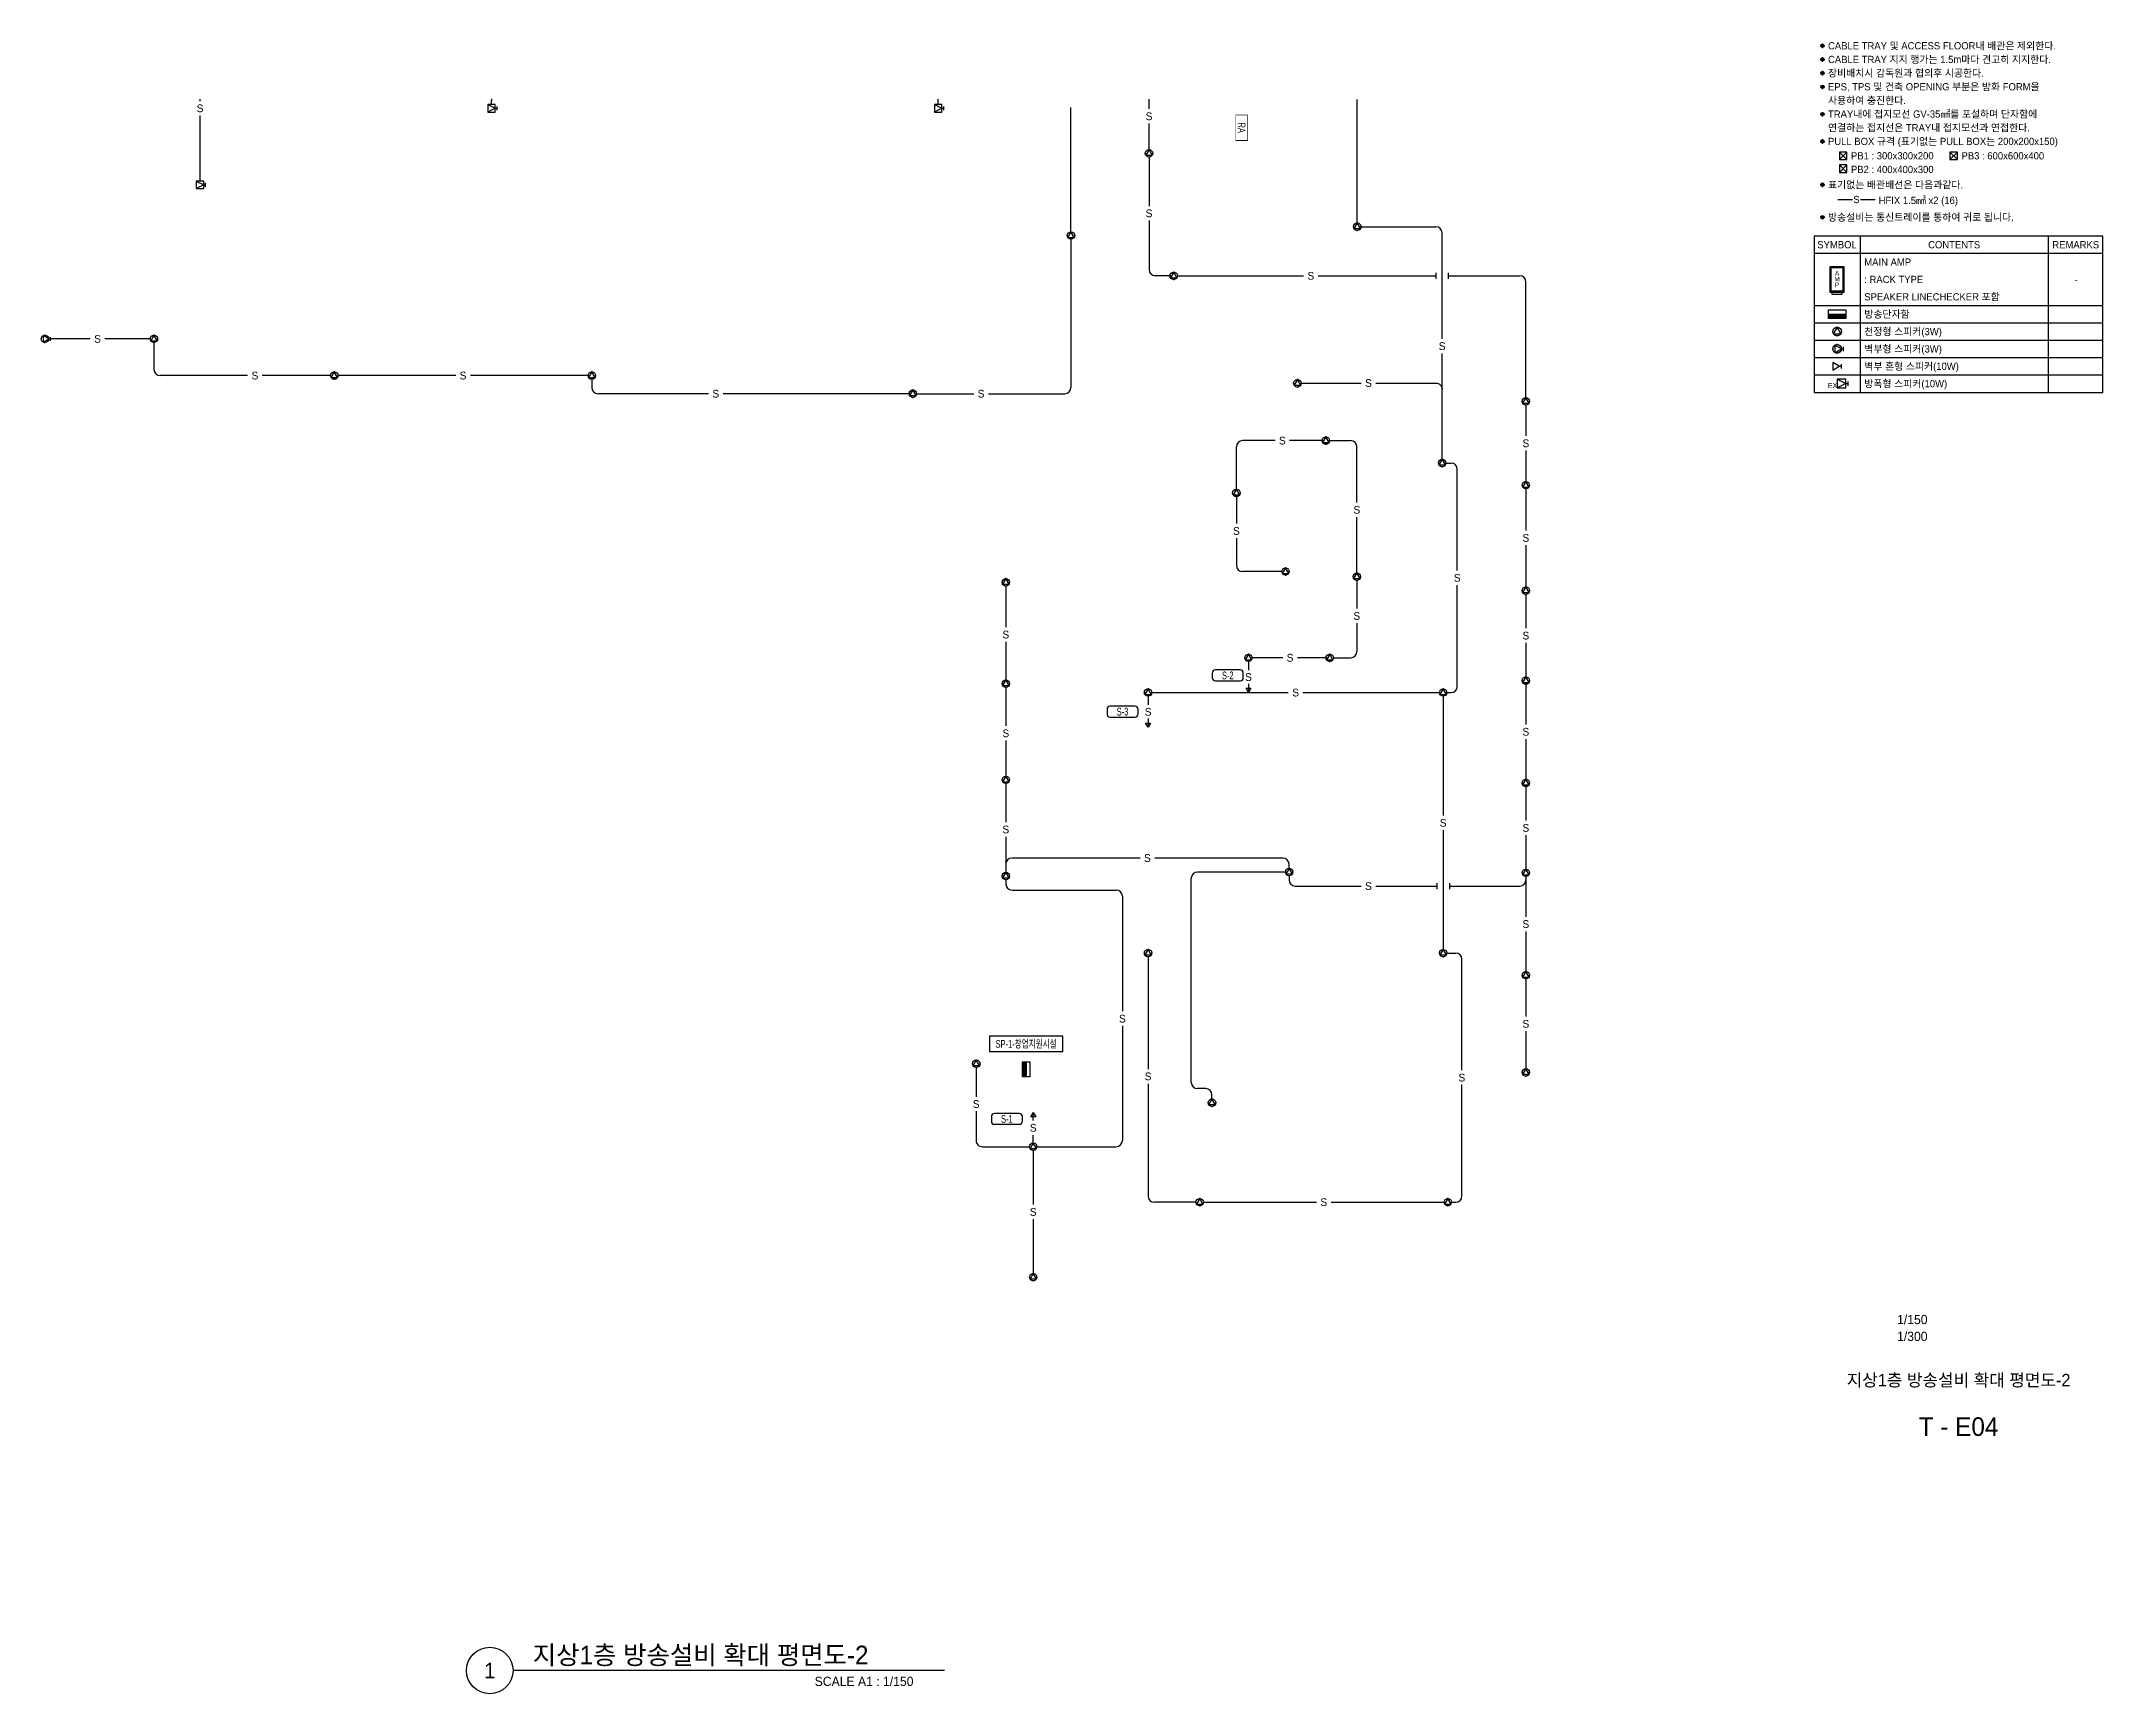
# Model space of a CAD drawing. Header units: millimetres. Extents: x 93478 to 502050, y -351975 to 881490.
# Drawn here: x 402350 to 502050, y -351975 to -272055 of the extents above; entities that cross this region are included whole.
import ezdxf
from ezdxf.enums import TextEntityAlignment as Align

# ---------------------------------------------------------------- set-up
doc = ezdxf.new("R2010")
doc.units = ezdxf.units.MM
doc.header["$LTSCALE"] = 150
doc.set_wipeout_variables(frame=1)
doc.linetypes.add('D1', pattern=[3, 1, -1, 1])
for name, color, linetype in [('------30 Public Address Terminal Board', 3, 'Continuous'), ('------31 Speaker', 3, 'Continuous'), ('-----20 General Symbol', 3, 'Continuous'), ('-----21 Embeded Wire in Ceiling or Wall', 4, 'Continuous'), ('-----23 Concealed or Exposed Wire', 4, 'D1'), ('-----29 Cable Schedule', 1, 'Continuous'), ('-----30 Text', 2, 'Continuous'), ('-----41 Drawing Title', 2, 'Continuous'), ('-----42 Drawing Number', 2, 'Continuous'), ('-----43 Drawing Scale', 3, 'Continuous')]:
    doc.layers.add(name, color=color, linetype=linetype)
doc.styles.add('ELEC', font='')
doc.styles.get('ELEC').set_extended_font_data('Dotum')

msp = doc.modelspace()

# ---------------------------------------------------------------- texts
at = {"layer": '------30 Public Address Terminal Board', "style": 'ELEC', "width": 0.7}
msp.add_text('SP-1-창업지원시설', height=375, dxfattribs=at).set_placement((449980, -320545), align=Align.MIDDLE_CENTER)
at = {"layer": '-----21 Embeded Wire in Ceiling or Wall', "style": 'ELEC'}
for p in [(410030, -275300), (455925, -275685), (455925, -280378), (463753, -283400), (405075, -286450), (470100, -286800), (412686, -288225), (422750, -288225), (434972, -289100), (447802, -289100), (466540, -288585), (462372, -291369), (474150, -291500), (465975, -294719), (460150, -295740), (474150, -296075), (470830, -298005), (465975, -299849), (449000, -300750), (474150, -300800), (462745, -301869), (460735, -302805), (463015, -303555), (455880, -304485), (449000, -305525), (474150, -305450), (449000, -310175), (470150, -309855), (474150, -310100), (455850, -311557), (466538, -312917), (474150, -314750), (454638, -319325), (474150, -319575), (455880, -322117), (471055, -322177), (447565, -323453), (450325, -324602), (464375, -328200), (450325, -328672)]:
    msp.add_text('S', height=375, dxfattribs=at).set_placement(p, align=Align.MIDDLE_CENTER)
at = {"layer": '-----41 Drawing Title', "style": 'ELEC'}
msp.add_text('지상1층 방송설비 확대 평면도-2', height=600, dxfattribs=at).set_placement((495075, -336805), align=Align.MIDDLE_CENTER)
at = {"layer": '-----41 Drawing Title', "color": 2, "style": 'ELEC'}
msp.add_text('지상1층 방송설비 확대 평면도-2', height=900, dxfattribs=at).set_placement((426124, -350550))
at = {"layer": '-----41 Drawing Title', "color": 7, "style": 'ELEC'}
msp.add_text('1', height=750, dxfattribs=at).set_placement((424041, -350850), align=Align.MIDDLE)
at = {"layer": '-----41 Drawing Title', "style": 'ELEC'}
msp.add_text('SCALE A1 : 1/150', height=450, dxfattribs=at).set_placement((444534, -351600), align=Align.RIGHT)
at = {"layer": '-----42 Drawing Number', "style": 'ELEC'}
msp.add_text('T - E04', height=900, dxfattribs=at).set_placement((495075, -339055), align=Align.MIDDLE_CENTER)
at = {"layer": '-----43 Drawing Scale', "style": 'ELEC'}
for s, p in [('1/150', (492840, -333875)), ('1/300', (492840, -334690))]:
    msp.add_text(s, height=450, dxfattribs=at).set_placement(p, align=Align.MIDDLE_CENTER)
at = {"linetype": 'Continuous', "style": 'ELEC', "width": 0.7}
for s, p in [('S-2', (459733, -302725)), ('S-3', (454643, -304477)), ('S-1', (449049, -324172))]:
    msp.add_text(s, height=375, dxfattribs=at).set_placement(p, align=Align.MIDDLE)

# ---------------------------------------------------------------- blocks, each defined once
blk = doc.blocks.new('E01-1')
blk.add_lwpolyline([(130, -75), (0, 150), (-130, -75)], close=True)
at = {"linetype": 'Continuous'}
blk.add_circle((0, 0), 150, dxfattribs=at)
for p in [(-150, 0), (0, 150), (150, 0), (0, -150)]:
    blk.add_point(p)
blk = doc.blocks.new('I02')
for p, q in [((-75, 0), (0, 0)), ((0, -75), (0, 75))]:
    blk.add_line(p, q)
blk.add_lwpolyline([(-300, -130), (-75, 0), (-300, 130)], close=True)
at = {"linetype": 'Continuous'}
blk.add_circle((-225, 0), 150, dxfattribs=at)
for p in [(-225, 150), (-375, 0), (-225, -150), (-75, 0)]:
    blk.add_point(p)
blk = doc.blocks.new('I04')
for p, q in [((-375, 150), (-75, 0)), ((-75, 0), (-375, -150)), ((-75, 0), (0, 0)), ((0, -75), (0, 75))]:
    blk.add_line(p, q)
blk.add_lwpolyline([(-375, -150), (-75, -150), (-75, 150), (-375, 150)], close=True)
blk = doc.blocks.new('I05')
blk.add_hatch(color=256).paths.add_polyline_path([(300, 150), (-300, 150), (-300, 0), (300, 0)])
blk.add_line((-300, 150), (300, 150))
blk.add_lwpolyline([(-300, 0), (-300, 300), (300, 300), (300, 0)], close=True)
blk = doc.blocks.new('O07')
blk.add_lwpolyline([(0, -100), (173, 0), (0, 100)], close=True)
blk = doc.blocks.new('I03')
for p, q in [((-75, 0), (0, 0)), ((0, -75), (0, 75))]:
    blk.add_line(p, q)
blk.add_lwpolyline([(-75, 0), (-300, 130), (-300, -130)], close=True)
blk = doc.blocks.new('I12')
for points in [[(300, 75), (-300, 75), (-300, 1200), (300, 1200)], [(225, 75), (-225, 75), (-225, 0), (225, 0)]]:
    blk.add_lwpolyline(points, close=True)
at = {"color": 1}
blk.add_lwpolyline([(-250, 1150), (250, 1150), (250, 125), (-250, 125)], close=True, dxfattribs=at)
at = {"style": 'ELEC'}
for s, p in [('A', (0, 900)), ('M', (0, 650)), ('P', (0, 400))]:
    blk.add_text(s, height=200, dxfattribs=at).set_placement(p, align=Align.MIDDLE)
blk = doc.blocks.new('A$C9b6ca0ab')
at = {"layer": '-----30 Text'}
h = blk.add_hatch(color=256, dxfattribs=at)
edge = h.paths.add_edge_path()
edge.add_arc((-32211, -9950), 160, 0, 360)
h = blk.add_hatch(color=256, dxfattribs=at)
edge = h.paths.add_edge_path()
edge.add_arc((-32211, -11271), 160, 0, 360)
h = blk.add_hatch(color=256, dxfattribs=at)
edge = h.paths.add_edge_path()
edge.add_arc((-32211, -12592), 160, 0, 360)
h = blk.add_hatch(color=256, dxfattribs=at)
edge = h.paths.add_edge_path()
edge.add_arc((-32211, -13913), 160, 0, 360)
h = blk.add_hatch(color=256, dxfattribs=at)
edge = h.paths.add_edge_path()
edge.add_arc((-32211, -16555), 160, 0, 360)
h = blk.add_hatch(color=256, dxfattribs=at)
edge = h.paths.add_edge_path()
edge.add_arc((-32211, -19196), 160, 0, 360)
h = blk.add_hatch(color=256, dxfattribs=at)
edge = h.paths.add_edge_path()
edge.add_arc((-32211, -23392), 160, 0, 360)
h = blk.add_hatch(color=256, dxfattribs=at)
edge = h.paths.add_edge_path()
edge.add_arc((-32211, -26534), 160, 0, 360)
at = {"layer": '-----20 General Symbol'}
for p, q in [((-29852, -20955), (-30580, -20227)), ((-29852, -20227), (-30580, -20955)), ((-29852, -22202), (-30580, -21474)), ((-29852, -21474), (-30580, -22202)), ((-19157, -20955), (-19885, -20227)), ((-19157, -20227), (-19885, -20955))]:
    blk.add_line(p, q, dxfattribs=at)
for points in [[(-30580, -20227), (-30580, -20955), (-29852, -20955), (-29852, -20227)], [(-30580, -21474), (-30580, -22202), (-29852, -22202), (-29852, -21474)], [(-19885, -20227), (-19885, -20955), (-19157, -20955), (-19157, -20227)]]:
    blk.add_lwpolyline(points, close=True, dxfattribs=at)
at = {"layer": '-----21 Embeded Wire in Ceiling or Wall'}
for p, q in [((-30734, -24820, 0), (-29310, -24820, 0)), ((-28528, -24820, 0), (-27115, -24820, 0))]:
    blk.add_line(p, q, dxfattribs=at)
at = {"layer": '-----30 Text'}
for centre in [(-32211, -9950), (-32211, -11271), (-32211, -12592), (-32211, -13913), (-32211, -16555), (-32211, -19196), (-32211, -23392, 0), (-32211, -26534, 0)]:
    blk.add_circle(centre, 160, dxfattribs=at)
for p in [(-32371, -9950), (-32211, -9790), (-32051, -9950), (-32371, -11271), (-32211, -10110), (-32211, -11111), (-32211, -11431), (-32051, -11271), (-32371, -12592), (-32371, -13913), (-32211, -12432), (-32211, -12752), (-32051, -12592), (-32051, -13913), (-32211, -14073), (-32371, -16555), (-32211, -16714), (-32051, -16555), (-32371, -19196), (-32211, -19037), (-32211, -19356), (-32051, -19196), (-32371, -23392, 0), (-32211, -23232, 0), (-32211, -23552, 0), (-32051, -23392, 0), (-32371, -26534, 0), (-32211, -26694, 0), (-32051, -26534, 0)]:
    blk.add_point(p, dxfattribs=at)
at = {"layer": '-----21 Embeded Wire in Ceiling or Wall', "style": 'ELEC'}
blk.add_text('S', height=700, dxfattribs=at).set_placement((-28925, -24820, 0), align=Align.MIDDLE_CENTER)
at = {"layer": '-----30 Text', "style": 'ELEC'}
for s, p in [('CABLE TRAY 및 ACCESS FLOOR내 배관은 제외한다.', (-31675, -9950)), ('CABLE TRAY 지지 행가는 1.5m마다 견고히 지지한다.', (-31675, -11271)), ('장비배치시 감독원과 협의후 시공한다.', (-31675, -12592)), ('EPS, TPS 및 건축 OPENING 부분은 방화 FORM을', (-31675, -13913)), ('사용하여 충진한다.', (-31675, -15234)), ('TRAY내에 접지모선 GV-35㎟를 포설하며 단자함에', (-31675, -16555)), ('연결하는 접지선은 TRAY내 접지모선과 연접한다.', (-31675, -17876)), ('PULL BOX 규격 (표기없는 PULL BOX는 200x200x150)', (-31675, -19196)), ('PB1 : 300x300x200', (-29455, -20591)), ('PB2 : 400x400x300', (-29455, -21912)), ('PB3 : 600x600x400', (-18761, -20591)), ('표기없는 배관배선은 다음과같다.', (-31675, -23392, 0)), ('HFIX 1.5㎟ x2 (16)', (-26777, -24907, 0)), ('방송설비는 통신트레이를 통하여 귀로 됩니다.', (-31675, -26534, 0))]:
    blk.add_text(s, height=700, dxfattribs=at).set_placement(p, align=Align.MIDDLE_LEFT)
at = {"color": 3}
blk.add_wipeout([(-5100, -28351), (-33000, -28351), (-33000, -43471), (-5100, -43471)], dxfattribs=at).dxf.layer = '-----29 Cable Schedule'
at = {"layer": '-----29 Cable Schedule'}
for p, q in [((-28569, -28351), (-28569, -30031)), ((-10380, -28351), (-10380, -30031)), ((-28569, -30031), (-28569, -43471)), ((-10380, -30031), (-10380, -43471)), ((-33000, -35071), (-5100, -35071)), ((-33000, -36751), (-5100, -36751)), ((-33000, -38431), (-5100, -38431)), ((-33000, -40111), (-5100, -40111)), ((-33000, -41791), (-5100, -41791))]:
    blk.add_line(p, q, dxfattribs=at)
at = {"layer": '-----29 Cable Schedule', "color": 3}
blk.add_line((-5100, -30031), (-33000, -30031), dxfattribs=at)
blk.add_lwpolyline([(-5100, -28351), (-33000, -28351), (-33000, -43471), (-5100, -43471)], close=True, dxfattribs=at)
at = {"layer": '------30 Public Address Terminal Board'}
for name, p, xscale, yscale, zscale in [('I12', (-30802, -33979), 2.240000000000387, 2.240000000000387, 2.240000000000387), ('I05', (-30802, -36331), 2.8, 2.8, 2.8)]:
    blk.add_blockref(name, p, dxfattribs=dict(at, xscale=xscale, yscale=yscale, zscale=zscale))
at = {"layer": '------31 Speaker', "xscale": 2.8, "yscale": 2.8, "zscale": 2.8}
for name, p in [('E01-1', (-30802, -37591)), ('I03', (-30382, -40951)), ('I04', (-29734, -42631))]:
    blk.add_blockref(name, p, dxfattribs=at)
at = {"layer": '-----20 General Symbol', "xscale": 2.8, "yscale": 2.8, "zscale": 2.8}
blk.add_blockref('I02', (-30172, -39271), dxfattribs=at)
at = {"layer": '------31 Speaker', "style": 'ELEC'}
blk.add_text('EX', height=500, dxfattribs=at).set_placement((-31699, -42811), align=Align.MIDDLE_LEFT)
at = {"layer": '-----29 Cable Schedule', "color": 2, "style": 'ELEC'}
for s, p in [('SYMBOL', (-30802, -29191)), ('CONTENTS', (-19474, -29191)), ('REMARKS', (-7716, -29191))]:
    blk.add_text(s, height=700, dxfattribs=at).set_placement(p, align=Align.MIDDLE)
at = {"layer": '-----30 Text', "style": 'ELEC'}
for s, p in [('MAIN AMP', (-28168, -30871)), ('SPEAKER LINECHECKER 포함 ', (-28168, -34231)), (': RACK TYPE', (-28168, -32551)), ('-', (-7813, -32551)), ('방송단자함', (-28168, -35911)), ('천정형 스피커(3W)', (-28168, -37591)), ('벽부형 스피커(3W)', (-28168, -39271)), ('벽부 혼형 스피커(10W)', (-28168, -40951)), ('방폭형 스피커(10W)', (-28168, -42631))]:
    blk.add_text(s, height=700, dxfattribs=at).set_placement(p, align=Align.MIDDLE_LEFT)

# ---------------------------------------------------------------- linework, layer by layer
at = {"layer": '------30 Public Address Terminal Board', "color": 1, "elevation": 0}
msp.add_lwpolyline([(460119, -275642), (460119, -276832), (460681, -276832), (460681, -275642)], close=True, dxfattribs=at)
at = {"layer": '------30 Public Address Terminal Board', "color": 1}
msp.add_lwpolyline([(448210, -320170), (448210, -320920), (451750, -320920), (451750, -320170)], close=True, dxfattribs=at)
at = {"layer": '-----21 Embeded Wire in Ceiling or Wall'}
for p, q in [((455925, -275331), (455925, -274850)), ((465996, -280845), (465996, -274869)), ((452150, -281270), (452150, -275261)), ((455925, -277295), (455925, -276039)), ((455925, -277655), (455925, -280024)), ((455925, -280731), (455925, -283100)), ((466176, -281025), (469800, -281025)), ((452150, -281630), (452150, -288800)), ((470100, -286446), (470100, -281325)), ((456940, -283400), (456225, -283400)), ((457300, -283400), (463399, -283400)), ((464106, -283400), (469800, -283400)), ((469800, -283250), (469800, -283550)), ((470400, -283250), (470400, -283550)), ((470400, -283400), (473850, -283400)), ((474150, -289295), (474150, -283700)), ((404721, -286450), (402800, -286450)), ((407620, -286450), (405429, -286450)), ((407800, -286630), (407800, -287925)), ((470100, -292275), (470100, -287154)), ((412332, -288225), (408100, -288225)), ((416345, -288225), (413040, -288225)), ((422396, -288225), (416705, -288225)), ((428795, -288225), (423104, -288225)), ((428975, -288405), (428975, -288800)), ((434619, -289100), (429275, -289100)), ((444320, -289100), (435326, -289100)), ((444680, -289100), (447449, -289100)), ((448156, -289100), (451850, -289100)), ((474150, -289655), (474150, -291146)), ((460150, -293720), (460150, -291669)), ((462019, -291369), (460450, -291369)), ((464295, -291369), (462726, -291369)), ((464655, -291369), (465675, -291369)), ((465975, -294366), (465975, -291669)), ((474150, -291854), (474150, -293345)), ((470280, -292455), (470530, -292455)), ((470830, -297651), (470830, -292755)), ((460150, -294080), (460150, -295386)), ((474150, -293705), (474150, -295721)), ((465975, -297770), (465975, -295073)), ((460150, -296094), (460150, -297400)), ((474150, -296429), (474150, -298445)), ((462345, -297700), (460450, -297700)), ((449000, -298405), (449000, -300396)), ((465975, -298130), (465975, -299495)), ((470830, -303255), (470830, -298359)), ((474150, -298805), (474150, -300446)), ((465975, -300203), (465975, -301569)), ((449000, -301104), (449000, -302945)), ((460735, -302055), (460735, -302476)), ((462391, -301869), (460915, -301875)), ((464485, -301874), (463099, -301869)), ((464845, -301869), (465675, -301869)), ((474150, -301154), (474150, -302795)), ((449000, -303305), (449000, -305171)), ((455880, -303735), (455880, -304156)), ((456060, -303555), (462661, -303555)), ((460735, -303134), (460735, -303555)), ((463369, -303555), (469970, -303555)), ((470150, -303735), (470150, -309501)), ((470330, -303555), (470530, -303555)), ((474150, -303155), (474150, -305096)), ((455880, -304814), (455880, -305235)), ((449000, -305879), (449000, -307595)), ((474150, -305804), (474150, -307745)), ((449000, -307955), (449000, -309821)), ((474150, -308105), (474150, -309746)), ((449000, -310529), (449000, -312245)), ((470150, -310209), (470150, -315975)), ((474150, -310454), (474150, -312095)), ((449000, -311857), (449000, -312245)), ((455496, -311557), (449300, -311557)), ((462400, -311557), (456204, -311557)), ((462700, -312057), (462700, -311857)), ((449000, -312605), (449000, -312805)), ((457969, -322410), (457969, -312537)), ((462520, -312237), (458269, -312237)), ((462700, -312417), (462700, -312617)), ((463000, -312917), (466184, -312917)), ((466891, -312917), (469850, -312917)), ((469850, -312767), (469850, -313067)), ((470450, -312767), (470450, -313067)), ((470450, -312917), (473850, -312917)), ((474150, -312455), (474150, -312617)), ((474150, -312455), (474150, -314396)), ((449300, -313105), (454338, -313105)), ((454638, -313405), (454638, -318971)), ((474150, -315104), (474150, -317045)), ((455880, -316335), (455880, -321764)), ((470330, -316155), (470755, -316155)), ((471055, -321824), (471055, -316455)), ((474150, -317405), (474150, -319221)), ((454638, -319679), (454638, -325220)), ((474150, -319929), (474150, -321745)), ((455880, -322471), (455880, -327900)), ((458669, -322710), (458269, -322710)), ((458969, -323210), (458969, -323010)), ((471055, -327900), (471055, -322531)), ((450325, -324249), (450325, -323865)), ((450325, -325340), (450325, -324956)), ((450325, -325700), (450325, -328319)), ((450505, -325520), (454338, -325520)), ((458195, -328200), (456180, -328200)), ((458555, -328200), (464021, -328200)), ((464729, -328200), (470195, -328200)), ((470555, -328200), (470755, -328200)), ((450325, -329026), (450325, -331645))]:
    msp.add_line(p, q, dxfattribs=at)
at = {"layer": '-----21 Embeded Wire in Ceiling or Wall', "elevation": 0}
for points in [[(410030, -274946), (410030, -274850)], [(410030, -278820), (410030, -275654)], [(463279, -288585), (466186, -288585)], [(447565, -321686), (447565, -323099)]]:
    msp.add_lwpolyline(points, dxfattribs=at)
for points in [[(466894, -288585), (469800, -288585, -0.414214), (470100, -288885)], [(447565, -323807), (447565, -325220, 0.414214), (447865, -325520), (450145, -325520)]]:
    msp.add_lwpolyline(points, format="xyb", dxfattribs=at)
at = {"layer": '-----21 Embeded Wire in Ceiling or Wall'}
for centre, start, end in [((469800, -281325), 0, 90), ((456225, -283100), 180, 270), ((473850, -283700), 0, 90), ((408100, -287925), 180, 270), ((429275, -288800), 180, 270), ((451850, -288800), 270, 0), ((460450, -291669), 90, 180), ((465675, -291669), 0, 90), ((470530, -292755), 0, 90), ((460450, -297400), 180, 270), ((465675, -301569), 270, 0), ((470530, -303255), 270, 0), ((449300, -311857), 90, 180), ((462400, -311857), 0, 90), ((449300, -312805), 180, 270), ((458269, -312537), 90, 180), ((463000, -312617), 180, 270), ((473850, -312617), 270, 0), ((454338, -313405), 0, 90), ((470755, -316455), 0, 90), ((458269, -322410), 180, 270), ((458669, -323010), 0, 90), ((454338, -325220), 270, 0), ((456180, -327900), 180, 270), ((470755, -327900), 270, 0)]:
    msp.add_arc(centre, 300, start, end, dxfattribs=at)
at = {"layer": '-----23 Concealed or Exposed Wire', "ltscale": 1.5}
for p, q in [((424130, -275120), (424130, -274920)), ((445730, -275120), (445730, -274850)), ((445730, -275120), (445730, -274920))]:
    msp.add_line(p, q, dxfattribs=at)
for centre, start, end in [((424430, -274920), 166.50635, 180), ((445430, -274920), 0, 13.49365)]:
    msp.add_arc(centre, 300, start, end, dxfattribs=at)
at = {"layer": '-----41 Drawing Title', "color": 7}
msp.add_line((446034, -350850), (425166, -350850), dxfattribs=at)
msp.add_circle((424041, -350850), 1125, dxfattribs=at)
at = {"color": 1, "linetype": 'Continuous', "elevation": 0}
for points in [[(458983, -302837, 0.414214), (459133, -302987), (460333, -302987, 0.414214), (460483, -302837), (460483, -302612, 0.414214), (460333, -302462), (459133, -302462, 0.414214), (458983, -302612)], [(453893, -304589, 0.414214), (454043, -304739), (455243, -304739, 0.414214), (455393, -304589), (455393, -304364, 0.414214), (455243, -304214), (454043, -304214, 0.414214), (453893, -304364)], [(448299, -324285, 0.414214), (448449, -324435), (449649, -324435, 0.414214), (449799, -324285), (449799, -324060, 0.414214), (449649, -323910), (448449, -323910, 0.414214), (448299, -324060)]]:
    msp.add_lwpolyline(points, format="xyb", close=True, dxfattribs=at)

# ---------------------------------------------------------------- block references
at = {"layer": '------30 Public Address Terminal Board', "xscale": 1.2, "yscale": 1.2, "zscale": 1.2, "rotation": 270}
msp.add_blockref('I05', (449800, -321780), dxfattribs=at)
at = {"layer": '------31 Speaker', "xscale": 1.2, "yscale": 1.2, "zscale": 1.2}
for name, p in [('I04', (424400, -275300)), ('I04', (446000, -275300)), ('E01-1', (455925, -277475)), ('I04', (410300, -279000)), ('E01-1', (465996, -281025)), ('E01-1', (452150, -281450)), ('E01-1', (457120, -283400)), ('I02', (402800, -286450)), ('E01-1', (407800, -286450)), ('E01-1', (416525, -288225)), ('E01-1', (428975, -288225)), ('E01-1', (444500, -289100)), ('E01-1', (463100, -288600)), ('E01-1', (474150, -289475)), ('E01-1', (464475, -291369)), ('E01-1', (470100, -292455)), ('E01-1', (460150, -293900)), ('E01-1', (474150, -293525)), ('E01-1', (449000, -298225)), ('E01-1', (462525, -297700)), ('E01-1', (465975, -297950)), ('E01-1', (474150, -298625)), ('E01-1', (460735, -301875)), ('E01-1', (464665, -301875)), ('E01-1', (449000, -303125)), ('E01-1', (474150, -302975)), ('E01-1', (455880, -303555)), ('E01-1', (470150, -303555)), ('E01-1', (449000, -307775)), ('E01-1', (474150, -307925)), ('E01-1', (462700, -312237)), ('E01-1', (462700, -312237)), ('E01-1', (449000, -312425)), ('E01-1', (474150, -312275)), ('E01-1', (455880, -316155)), ('E01-1', (470150, -316155)), ('E01-1', (474150, -317225)), ('E01-1', (447570, -321506)), ('E01-1', (474150, -321925)), ('E01-1', (458969, -323390)), ('E01-1', (450325, -325520)), ('E01-1', (458375, -328200)), ('E01-1', (458375, -328200)), ('E01-1', (470375, -328200)), ('E01-1', (470375, -328200)), ('E01-1', (450325, -331825))]:
    msp.add_blockref(name, p, dxfattribs=at)
at = {"layer": '-----21 Embeded Wire in Ceiling or Wall', "xscale": -1.2, "yscale": 1.2, "zscale": 1.2}
for p, rotation in [((460735, -303347), 90), ((455880, -305027), 90), ((450325, -324073), 270)]:
    msp.add_blockref('O07', p, dxfattribs=dict(at, rotation=rotation))
at = {"layer": '-----29 Cable Schedule', "xscale": 0.5, "yscale": 0.5, "zscale": 0.5}
msp.add_blockref('A$C9b6ca0ab', (504600, -267300), dxfattribs=at)

msp.set_redraw_order([(e.dxf.handle, doc.entitydb.next_handle()) for e in msp.query("TEXT MTEXT ATTDEF DIMENSION ARC_DIMENSION")])  # texts and dimensions are drawn at this point

# ---------------------------------------------------------------- next in the draw order: wipeouts: each hides what was drawn before it
at = {"color": 1}
msp.add_wipeout([(460119, -275642), (460119, -276832), (460681, -276832), (460681, -275642)], dxfattribs=at).dxf.layer = '------30 Public Address Terminal Board'

# ---------------------------------------------------------------- next in the draw order: texts
at = {"layer": '------30 Public Address Terminal Board', "style": 'ELEC', "width": 0.7}
msp.add_text('RA', height=375, rotation=270, dxfattribs=at).set_placement((460400, -276237), align=Align.MIDDLE_CENTER)

doc.saveas('drawing.dxf')
